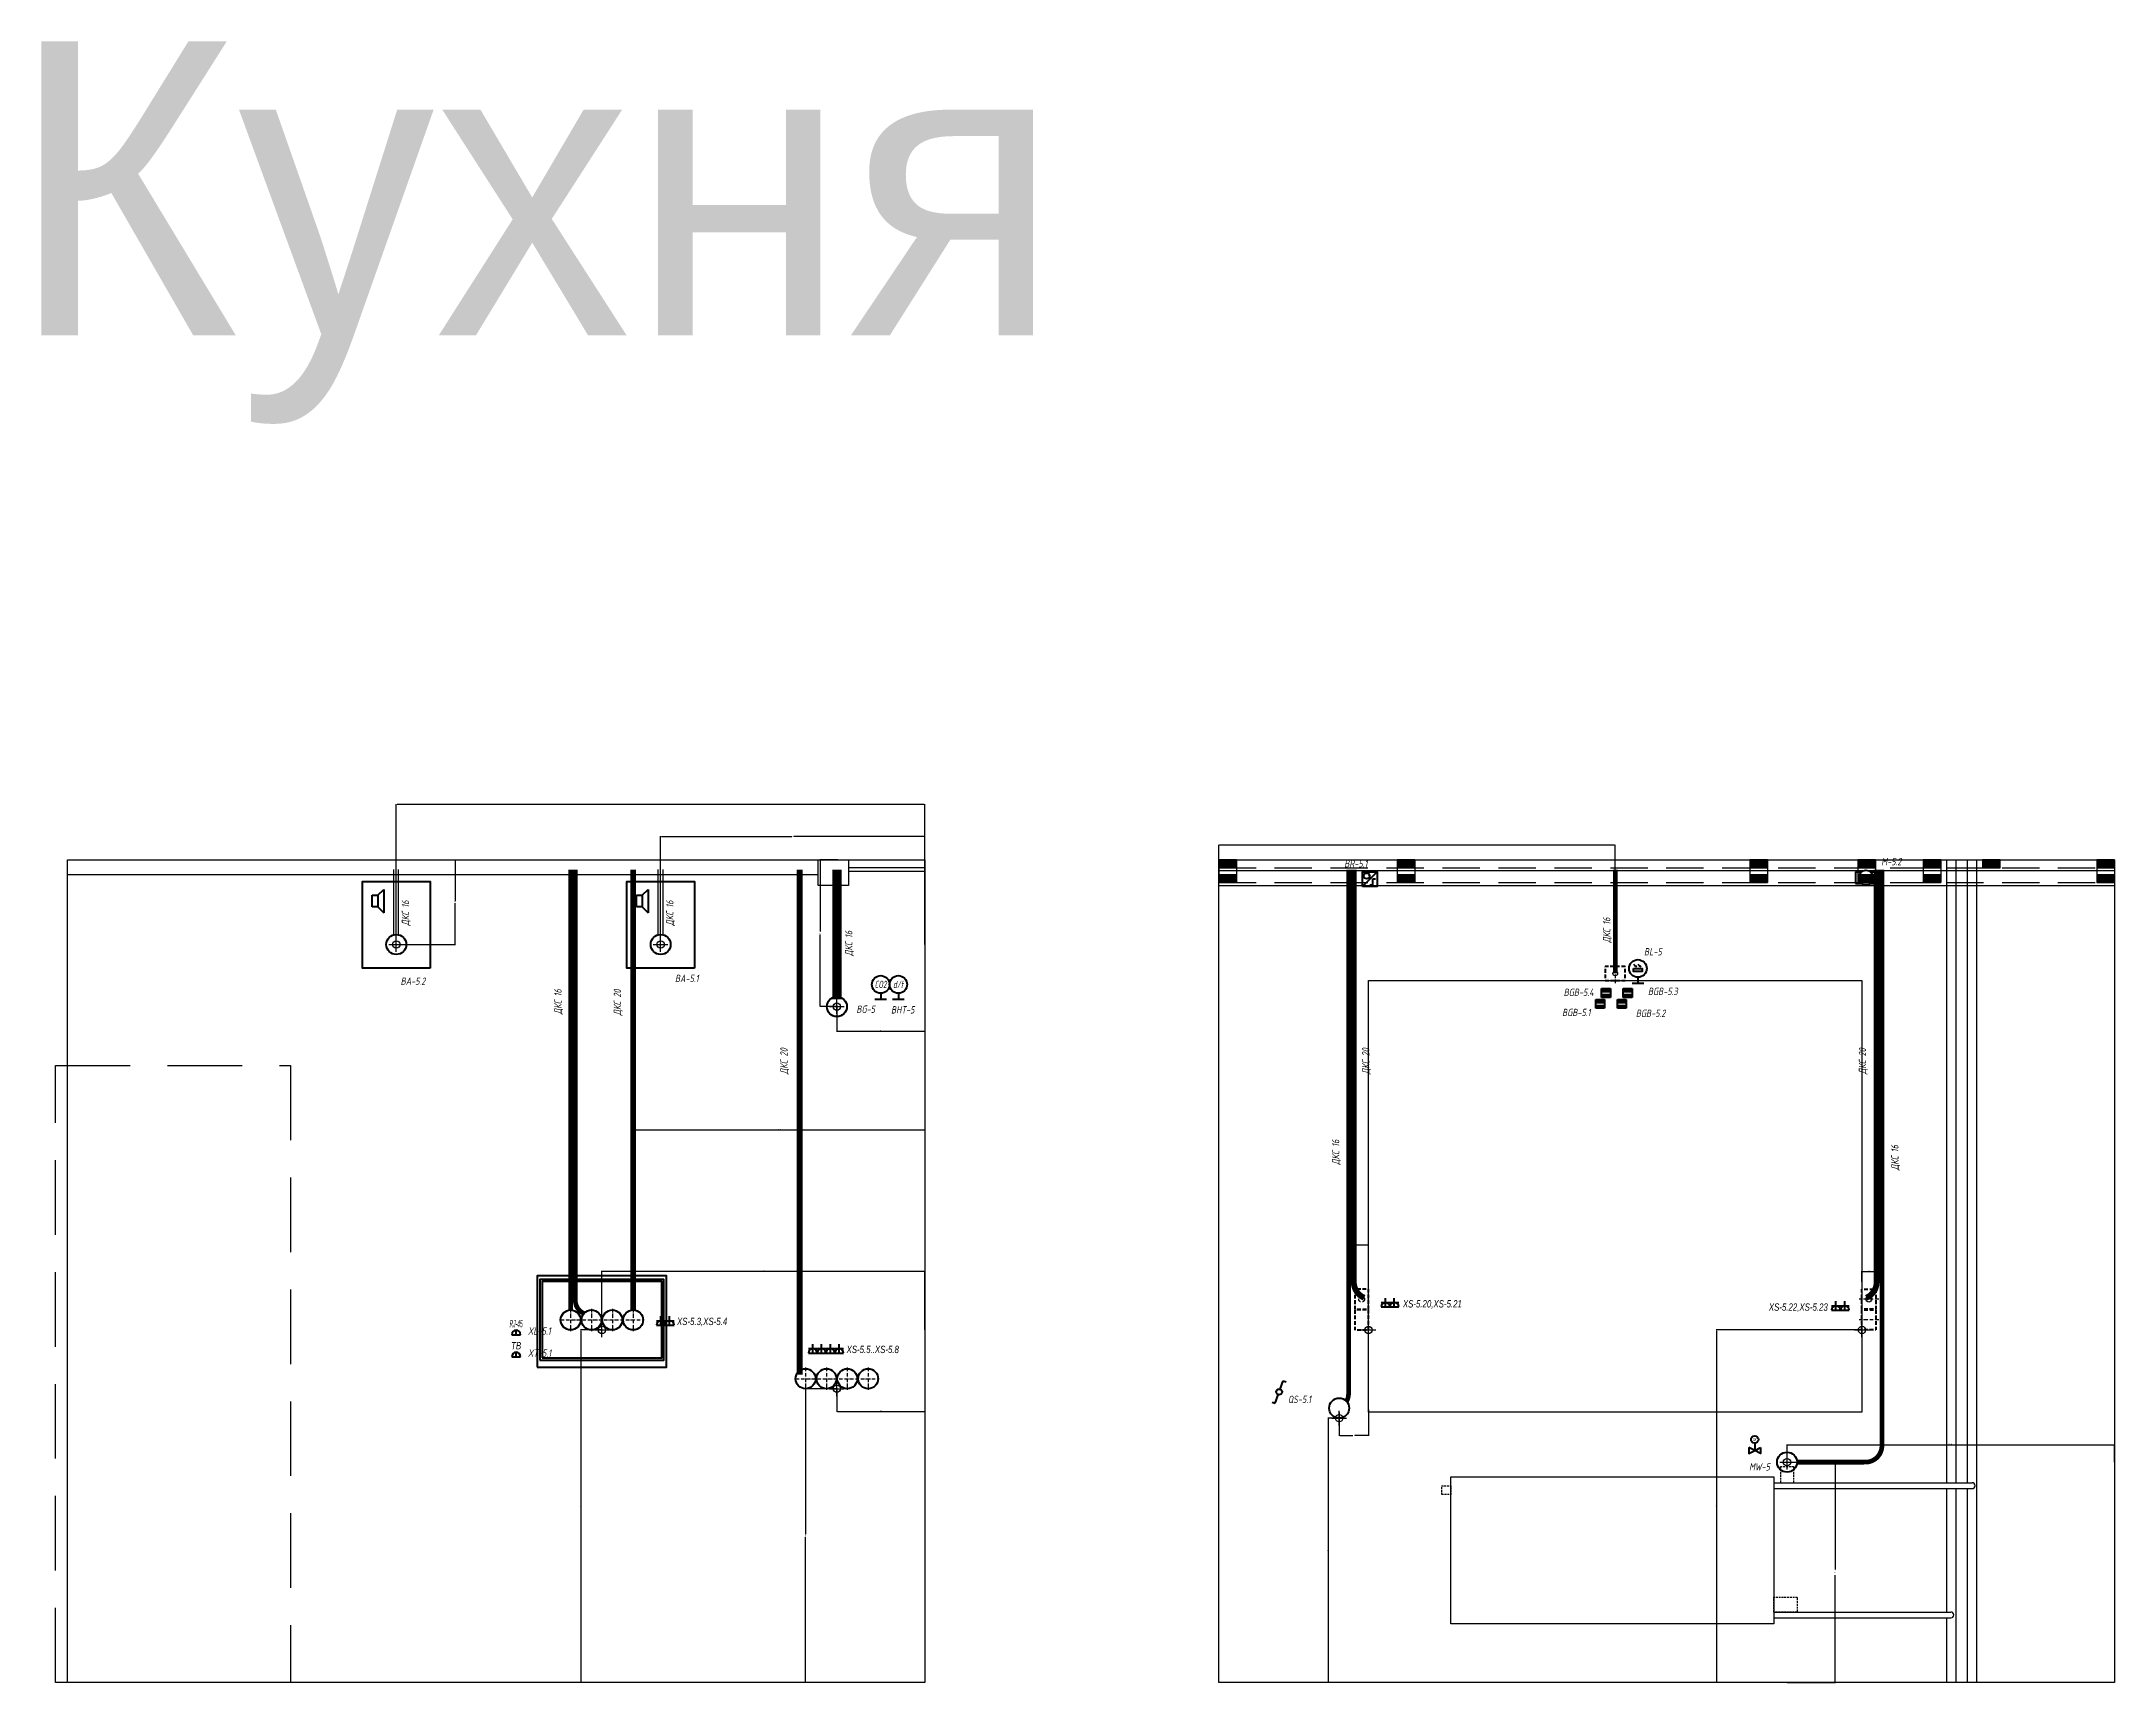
# Model space of a CAD drawing. Header units: millimetres. Extents: x 36689 to 81590, y -49198 to -25401.
# Drawn here: x 38905 to 45963, y -31338 to -25753 of the extents above; entities that cross this region are included whole.
import ezdxf
from ezdxf.enums import TextEntityAlignment as Align

# ---------------------------------------------------------------- set-up
doc = ezdxf.new("R2010")
doc.units = ezdxf.units.MM
doc.header["$PDMODE"] = 34
doc.header["$PDSIZE"] = 25
doc.linetypes.add('ACAD_ISO10W100', pattern=[18.5, 12, -3, 0.5, -3])
doc.linetypes.add('DASHED', pattern=[19.05, 12.7, -6.35])
for name, color, linetype in [('01 Черновое', 7, 'Continuous'), ('02 Розетки', 7, 'Continuous'), ('03 Потолок', 7, 'Continuous'), ('05 Слаботочка', 7, 'Continuous'), ('06 Авт-ка климата', 7, 'Continuous'), ('07 Авт-ка общая', 7, 'Continuous'), ('08 Пож. и техн. сигн.', 7, 'Continuous'), ('11 Привязка размеры', 7, 'Continuous')]:
    doc.layers.add(name, color=color, linetype=linetype)
doc.layers.add('04 Мебель', color=5, linetype='Continuous', true_color=0x0000ff)
doc.layers.add('100 noprint', color=1, linetype='Continuous', true_color=0xff0000, plot=False)
doc.styles.add('QCADDimTextStyle', font='txt')
doc.styles.add('textstyle11', font='', dxfattribs={"width": 0.6})
doc.styles.add('textstyle12', font='', dxfattribs={"width": 0.6})
doc.styles.add('textstyle13', font='FreeSerifItalic.ttf', dxfattribs={"width": 0.8})
doc.styles.add('textstyle23', font='FreeSerifItalic.ttf', dxfattribs={"width": 0.4})
doc.styles.add('textstyle24', font='FreeSerifItalic.ttf', dxfattribs={"width": 0.8})
doc.styles.add('textstyle26', font='FreeSerifItalic.ttf', dxfattribs={"width": 0.8})
doc.styles.add('textstyle28', font='Ubuntu-R.ttf')
doc.styles.add('textstyle30', font='FreeSerifItalic.ttf', dxfattribs={"width": 0.8})
doc.styles.add('textstyle31', font='FreeSerifItalic.ttf', dxfattribs={"width": 0.8})
doc.styles.add('textstyle38', font='FreeSerifItalic.ttf', dxfattribs={"width": 0.8})
doc.styles.add('textstyle39', font='FreeSerifItalic.ttf', dxfattribs={"width": 0.8})
doc.styles.add('textstyle41', font='', dxfattribs={"width": 0.8})
doc.styles.add('textstyle42', font='', dxfattribs={"width": 0.8})
doc.styles.add('textstyle43', font='', dxfattribs={"width": 0.8})
doc.styles.add('textstyle44', font='', dxfattribs={"width": 0.8})
doc.styles.add('textstyle45', font='', dxfattribs={"width": 0.8})
doc.styles.add('textstyle46', font='', dxfattribs={"width": 0.8})
doc.styles.add('textstyle47', font='', dxfattribs={"width": 0.8})
doc.styles.add('textstyle48', font='', dxfattribs={"width": 0.8})
doc.styles.add('textstyle49', font='', dxfattribs={"width": 0.8})
doc.styles.add('textstyle51', font='', dxfattribs={"width": 0.8})
doc.styles.add('textstyle52', font='', dxfattribs={"width": 0.8})
doc.styles.add('textstyle53', font='', dxfattribs={"width": 0.8})
doc.styles.add('textstyle55', font='', dxfattribs={"width": 0.8})
doc.styles.add('textstyle56', font='', dxfattribs={"width": 0.8})
doc.styles.add('textstyle57', font='', dxfattribs={"width": 0.8})
doc.styles.add('textstyle66', font='', dxfattribs={"width": 0.8})
doc.styles.add('textstyle67', font='', dxfattribs={"width": 0.8})
doc.styles.add('textstyle68', font='', dxfattribs={"width": 0.8})
doc.styles.add('textstyle69', font='', dxfattribs={"width": 0.8})
doc.styles.add('textstyle70', font='', dxfattribs={"width": 0.8})
doc.styles.add('textstyle71', font='', dxfattribs={"width": 0.8})
doc.styles.add('textstyle72', font='', dxfattribs={"width": 0.8})
doc.styles.add('textstyle73', font='', dxfattribs={"width": 0.8})
doc.styles.add('textstyle74', font='', dxfattribs={"width": 0.8})
doc.styles.add('textstyle75', font='', dxfattribs={"width": 0.8})
doc.styles.add('textstyle76', font='', dxfattribs={"width": 0.8})
doc.styles.get('textstyle11').set_extended_font_data('ISOCPEUR', italic=True)
doc.styles.get('textstyle12').set_extended_font_data('ISOCPEUR', italic=True)
doc.styles.get('textstyle41').set_extended_font_data('ISOCPEUR', italic=True)
doc.styles.get('textstyle42').set_extended_font_data('ISOCPEUR', italic=True)
doc.styles.get('textstyle43').set_extended_font_data('ISOCPEUR', italic=True)
doc.styles.get('textstyle44').set_extended_font_data('ISOCPEUR', italic=True)
doc.styles.get('textstyle45').set_extended_font_data('ISOCPEUR', italic=True)
doc.styles.get('textstyle46').set_extended_font_data('ISOCPEUR', italic=True)
doc.styles.get('textstyle47').set_extended_font_data('ISOCPEUR', italic=True)
doc.styles.get('textstyle48').set_extended_font_data('ISOCPEUR', italic=True)
doc.styles.get('textstyle49').set_extended_font_data('ISOCPEUR', italic=True)
doc.styles.get('textstyle51').set_extended_font_data('ISOCPEUR', italic=True)
doc.styles.get('textstyle52').set_extended_font_data('ISOCPEUR', italic=True)
doc.styles.get('textstyle53').set_extended_font_data('ISOCPEUR', italic=True)
doc.styles.get('textstyle55').set_extended_font_data('ISOCPEUR', italic=True)
doc.styles.get('textstyle56').set_extended_font_data('ISOCPEUR', italic=True)
doc.styles.get('textstyle57').set_extended_font_data('ISOCPEUR', italic=True)
doc.styles.get('textstyle66').set_extended_font_data('ISOCPEUR', italic=True)
doc.styles.get('textstyle67').set_extended_font_data('ISOCPEUR', italic=True)
doc.styles.get('textstyle68').set_extended_font_data('ISOCPEUR', italic=True)
doc.styles.get('textstyle69').set_extended_font_data('ISOCPEUR', italic=True)
doc.styles.get('textstyle70').set_extended_font_data('ISOCPEUR', italic=True)
doc.styles.get('textstyle71').set_extended_font_data('ISOCPEUR', italic=True)
doc.styles.get('textstyle72').set_extended_font_data('ISOCPEUR', italic=True)
doc.styles.get('textstyle73').set_extended_font_data('ISOCPEUR', italic=True)
doc.styles.get('textstyle74').set_extended_font_data('ISOCPEUR', italic=True)
doc.styles.get('textstyle75').set_extended_font_data('ISOCPEUR', italic=True)
doc.styles.get('textstyle76').set_extended_font_data('ISOCPEUR', italic=True)
doc.dimstyles.new('QCADDimStyle', dxfattribs={"dimtxt": 2.5, "dimasz": 2.5, "dimexe": 1.25, "dimexo": 0.625, "dimtad": 1, "dimtoh": 1, "dimdec": 4, "dimzin": 0, "dimdsep": 46, "dimtxsty": 'QCADDimTextStyle', "dimcen": 0.09, "dimadec": 0, "dimazin": 0, "dimtfac": 1, "dimtdec": 4, "dimtofl": 0, "dimtmove": 0, "dimatfit": 3, "dimfxl": 1, "dimtolj": 1, "dimtzin": 0, "dimarcsym": 0})

msp = doc.modelspace()

# ---------------------------------------------------------------- texts
at = {"layer": '02 Розетки', "linetype": 'Continuous', "width": 0.8}
for s, style, p in [('XS-5.20,XS-5.21', 'textstyle38', (43540.22287, -30061.88237)), ('XS-5.3,XS-5.4', 'textstyle30', (41068.73138, -30121.74938)), ('XS-5.5..XS-5.8', 'textstyle31', (41646.0017, -30217.02149))]:
    msp.add_text(s, height=25, dxfattribs=dict(at, style=style)).set_placement(p)
at = {"layer": '02 Розетки', "linetype": 'Continuous', "style": 'textstyle39', "width": 0.8}
msp.add_text('XS-5.22,XS-5.23', height=25, dxfattribs=at).set_placement((44986.88453, -30072.93785), align=Align.RIGHT)
at = {"layer": '02 Розетки', "color": 1, "true_color": 0xff0000, "char_height": 25, "width": 270.3128547, "attachment_point": 7, "rotation": 90}
for insert, style in [((40883.54509, -29067.84913), 'textstyle66'), ((41450.54509, -29267.84913), 'textstyle71'), ((43431.32671, -29267.84913), 'textstyle73'), ((45122.61562, -29267.84913), 'textstyle74')]:
    msp.add_mtext('{ДКС 20}', dxfattribs=dict(at, insert=insert, style=style))
at = {"layer": '05 Слаботочка', "linetype": 'Continuous', "width": 0.8}
for s, style, p in [('BA-5.1', 'textstyle55', (41142.44447, -28954.39309)), ('BA-5.2', 'textstyle45', (40212.03164, -28963.79165))]:
    msp.add_text(s, height=25, dxfattribs=dict(at, style=style)).set_placement(p, align=Align.RIGHT)
for s, style, p in [('XL-5.1', 'textstyle56', (40561.05212, -30154.44805)), ('XT-5.1', 'textstyle57', (40561.05212, -30229.44805))]:
    msp.add_text(s, height=25, dxfattribs=dict(at, style=style)).set_placement(p)
at = {"layer": '05 Слаботочка', "char_height": 25, "width": 270.3128547, "attachment_point": 1, "rotation": 90}
for insert, style in [((40131.84854, -28762.21296), 'textstyle70'), ((41031.84854, -28762.21296), 'textstyle69')]:
    msp.add_mtext('{ДКС 16}', dxfattribs=dict(at, insert=insert, style=style))
at = {"layer": '05 Слаботочка', "color": 6, "true_color": 0xff00ff, "insert": (40680.99303, -29063.8678), "char_height": 25, "width": 270.3128547, "attachment_point": 7, "rotation": 90, "style": 'textstyle67'}
msp.add_mtext('{ДКС 16}', dxfattribs=at)
at = {"layer": '06 Авт-ка климата', "linetype": 'Continuous', "width": 0.8}
for s, style, p in [('BG-5', 'textstyle48', (41742.92867, -29059.016)), ('BHT-5', 'textstyle49', (41877.24016, -29061.22521)), ('MW-5', 'textstyle47', (44790.04399, -30616.79597))]:
    msp.add_text(s, height=25, dxfattribs=dict(at, style=style)).set_placement(p, align=Align.RIGHT)
at = {"layer": '06 Авт-ка климата', "char_height": 25, "width": 270.3128547, "attachment_point": 1, "rotation": 90}
for insert, style in [((41640.93592, -28865.35549), 'textstyle68'), ((43298.67422, -29576.34846), 'textstyle76'), ((45202.64097, -29594.49903), 'textstyle75')]:
    msp.add_mtext('{ДКС 16}', dxfattribs=dict(at, insert=insert, style=style))
at = {"layer": '07 Авт-ка общая', "linetype": 'Continuous', "width": 0.8}
for s, style, p in [('BR-5.1', 'textstyle53', (43419.45405, -28563.82487)), ('M-5.2', 'textstyle51', (45237.44213, -28556.97739))]:
    msp.add_text(s, height=25, dxfattribs=dict(at, style=style)).set_placement(p, align=Align.RIGHT)
at = {"layer": '07 Авт-ка общая', "linetype": 'Continuous', "style": 'textstyle52', "width": 0.8}
msp.add_text('QS-5.1', height=25, dxfattribs=at).set_placement((43148.6492, -30387.0989))
at = {"layer": '08 Пож. и техн. сигн.', "linetype": 'Continuous', "width": 0.8}
for s, style, p in [('BL-5', 'textstyle46', (44421.78041, -28863.69188)), ('BGB-5.4', 'textstyle41', (44189.59661, -29001.60667)), ('BGB-5.3', 'textstyle42', (44475.50014, -28998.61165)), ('BGB-5.1', 'textstyle43', (44179.14871, -29070.2616)), ('BGB-5.2', 'textstyle44', (44433.89279, -29073.14994))]:
    msp.add_text(s, height=25, dxfattribs=dict(at, style=style)).set_placement(p, align=Align.RIGHT)
at = {"layer": '08 Пож. и техн. сигн.', "insert": (44221.45863, -28820.38261), "char_height": 25, "width": 270.3128547, "attachment_point": 1, "rotation": 90, "style": 'textstyle72'}
msp.add_mtext('{ДКС 16}', dxfattribs=at)
at = {"layer": '100 noprint', "insert": (38795.26437, -25752.74343), "char_height": 1000, "width": 2318.603677, "attachment_point": 1, "style": 'textstyle28'}
msp.add_mtext('{Кухня}', dxfattribs=at)

# ---------------------------------------------------------------- blocks, each defined once
blk = doc.blocks.new('электродвигатель')
at = {"color": 0, "lineweight": -2}
for p, q in [((0, 4), (0, 0)), ((0, 4), (2, 4)), ((0, 0), (2, 0)), ((5, 4), (7, 4)), ((5, 0), (7, 0)), ((7, 4), (7, 0))]:
    blk.add_line(p, q, dxfattribs=at)
blk.add_circle((3.5, 2), 2.5, dxfattribs=at)
at = {"color": 0, "lineweight": -2, "style": 'textstyle26', "width": 0.8}
blk.add_text('M', height=2.5, rotation=360, dxfattribs=at).set_placement((3.5, 2), align=Align.MIDDLE_CENTER)
blk = doc.blocks.new('энкодер')
at = {"color": 0, "lineweight": -2}
for p, q in [((0, 0), (5, 5)), ((2.43, 3.56), (2.2, 3.9)), ((2.43, 3.56), (2.66, 3.9)), ((2.48, 0.56), (3.48, 0.56)), ((3.48, 0.56), (3.48, 2.56)), ((3.48, 2.56), (4.48, 2.56))]:
    blk.add_line(p, q, dxfattribs=at)
blk.add_lwpolyline([(0, 0), (0, 5), (5, 5), (5, 0)], close=True, dxfattribs=at)
blk.add_circle((1.43, 3.56), 1, dxfattribs=at)
blk = doc.blocks.new('вентиль с электроприводом')
at = {"color": 0, "linetype": 'DASHED', "lineweight": -2}
blk.add_line((0, 2.5), (0, 0), dxfattribs=at)
at = {"color": 0, "lineweight": -2}
for points in [[(-2, 1), (-2, -1), (0, 0), (-2, 1)], [(2, 1), (2, -1), (0, 0), (2, 1)]]:
    blk.add_lwpolyline(points, dxfattribs=at)
blk.add_circle((0, 3.75), 1.25, dxfattribs=at)
at = {"color": 0, "lineweight": -2, "style": 'textstyle13', "width": 0.8}
blk.add_text('M', height=1, rotation=360, dxfattribs=at).set_placement((0, 3.75), align=Align.MIDDLE_CENTER)
blk = doc.blocks.new('розетка скрытая трехполюсная')
at = {"color": 0, "lineweight": -2}
for p, q in [((-1.5, 1.5), (1.5, 1.5)), ((-1.5, 0), (1.5, 0)), ((0, 0), (0, 3))]:
    blk.add_line(p, q, dxfattribs=at)
blk.add_arc((0, 0), 1.5, 0, 180, dxfattribs=at)
blk = doc.blocks.new('кнопка жалюзи')
at = {"color": 0, "lineweight": -2}
for p, q in [((0.35, 0.94), (1.39, 3.78)), ((1.39, 3.78), (2.34, 3.45)), ((-2.34, -3.45), (-1.39, -3.78)), ((-1.39, -3.78), (-0.35, -0.94))]:
    blk.add_line(p, q, dxfattribs=at)
blk.add_circle((0, 0), 1, dxfattribs=at)
blk = doc.blocks.new('розетка RJ-45')
at = {"color": 0, "lineweight": -2}
for p, q in [((-1.5, 0), (1.5, 0)), ((0, 0), (0, 1.5))]:
    blk.add_line(p, q, dxfattribs=at)
blk.add_arc((0, 0), 1.5, 0, 180, dxfattribs=at)
at = {"color": 0, "lineweight": -2, "style": 'textstyle23', "width": 0.4}
blk.add_text('RJ-45', height=2.5, dxfattribs=at).set_placement((0, 2.5), align=Align.CENTER)
blk = doc.blocks.new('розетка ТВ')
at = {"color": 0, "lineweight": -2}
for p, q in [((-1.5, 0), (1.5, 0)), ((0, 0), (0, 1.5))]:
    blk.add_line(p, q, dxfattribs=at)
blk.add_arc((0, 0), 1.5, 0, 180, dxfattribs=at)
at = {"color": 0, "lineweight": -2, "style": 'textstyle24', "width": 0.8}
blk.add_text('ТВ', height=2.5, dxfattribs=at).set_placement((0, 2.5), align=Align.CENTER)
blk = doc.blocks.new('датчик CO2')
at = {"color": 0, "lineweight": -2}
for p, q in [((-2, 0), (2, 0)), ((0, 2), (0, 0))]:
    blk.add_line(p, q, dxfattribs=at)
blk.add_circle((0, 5), 3, dxfattribs=at)
at = {"color": 0, "lineweight": -2, "style": 'textstyle12', "width": 0.6}
blk.add_text('CO2', height=2.5, rotation=360, dxfattribs=at).set_placement((-0.01, 5), align=Align.MIDDLE_CENTER)
blk = doc.blocks.new('датчик температуры и влажности')
at = {"color": 0, "lineweight": -2}
for p, q in [((-2, 0), (2, 0)), ((0, 2), (0, 0))]:
    blk.add_line(p, q, dxfattribs=at)
blk.add_circle((0, 5), 3, dxfattribs=at)
at = {"color": 0, "lineweight": -2, "style": 'textstyle11', "width": 0.6}
blk.add_text('d/t', height=2.5, rotation=360, dxfattribs=at).set_placement((-0.01, 5), align=Align.MIDDLE_CENTER)
blk = doc.blocks.new('*D57')
at = {"layer": '11 Привязка размеры', "color": 0, "lineweight": -2}
for p, q in [((41616.5, -28538.4), (41554.8, -28538.4)), ((41556, -28540.9), (41556, -28782.5)), ((41556, -29035.4), (41556, -28793.8)), ((41616.5, -29037.9), (41554.8, -29037.9))]:
    blk.add_line(p, q, dxfattribs=at)
at = {"layer": '11 Привязка размеры', "color": 0}
for points in [[(41556.4, -28540.9), (41555.6, -28540.9), (41556, -28538.4)], [(41555.6, -29035.4), (41556.4, -29035.4), (41556, -29037.9)]]:
    blk.add_solid(points, dxfattribs=at)
at = {"layer": 'Defpoints', "color": 0}
for p in [(41556, -28538.4), (41617.1, -28538.4), (41617.1, -29037.9)]:
    blk.add_point(p, dxfattribs=at)
at = {"layer": '11 Привязка размеры', "color": 0, "insert": (41556, -28788.1), "char_height": 2.5, "attachment_point": 5, "rotation": 90, "style": 'QCADDimTextStyle'}
blk.add_mtext('499,5', dxfattribs=at)
blk = doc.blocks.new('*D58')
at = {"layer": '11 Привязка размеры', "color": 0, "lineweight": -2}
for p, q in [((41613.1, -29038.5), (41613.1, -29123.2)), ((41913.1, -29038.5), (41913.1, -29123.2)), ((41615.6, -29121.9), (41910.6, -29121.9))]:
    blk.add_line(p, q, dxfattribs=at)
at = {"layer": '11 Привязка размеры', "color": 0}
for points in [[(41615.6, -29121.5), (41615.6, -29122.3), (41613.1, -29121.9)], [(41910.6, -29122.3), (41910.6, -29121.5), (41913.1, -29121.9)]]:
    blk.add_solid(points, dxfattribs=at)
at = {"layer": 'Defpoints', "color": 0}
for p in [(41613.1, -29037.9), (41913.1, -29037.9), (41913.1, -29121.9)]:
    blk.add_point(p, dxfattribs=at)
at = {"layer": '11 Привязка размеры', "color": 0, "insert": (41763.1, -29120), "char_height": 2.5, "attachment_point": 5, "style": 'QCADDimTextStyle'}
blk.add_mtext('300', dxfattribs=at)
blk = doc.blocks.new('громкоговоритель')
at = {"color": 0, "lineweight": -2}
for p, q in [((0, -2), (0, 2)), ((0, 2), (2, 2)), ((2, 2), (4, 4)), ((2, 2), (2, -2)), ((4, 4), (4, -4)), ((2, -2), (0, -2)), ((2, -2), (4, -4))]:
    blk.add_line(p, q, dxfattribs=at)
blk = doc.blocks.new('*D59')
at = {"layer": '11 Привязка размеры', "color": 0, "lineweight": -2}
for p, q in [((45103.1, -29974.8), (45103.1, -29938.8)), ((45150.6, -29940.1), (45105.6, -29940.1)), ((45153.1, -29974.8), (45153.1, -29938.8))]:
    blk.add_line(p, q, dxfattribs=at)
at = {"layer": '11 Привязка размеры', "color": 0}
for points in [[(45105.6, -29939.7), (45105.6, -29940.5), (45103.1, -29940.1)], [(45150.6, -29940.5), (45150.6, -29939.7), (45153.1, -29940.1)]]:
    blk.add_solid(points, dxfattribs=at)
at = {"layer": 'Defpoints', "color": 0}
for p in [(45103.1, -29940.1), (45103.1, -29975.4), (45153.1, -29975.4)]:
    blk.add_point(p, dxfattribs=at)
at = {"layer": '11 Привязка размеры', "color": 0, "insert": (45128.1, -29938.2), "char_height": 2.5, "attachment_point": 5, "style": 'QCADDimTextStyle'}
blk.add_mtext('50', dxfattribs=at)
blk = doc.blocks.new('*D60')
at = {"layer": '11 Привязка размеры', "color": 0, "lineweight": -2}
for p, q in [((43323.1, -30419.1), (43323.1, -30499.2)), ((43423.1, -30409), (43423.1, -30499.2)), ((43325.6, -30498), (43369.5, -30498)), ((43420.6, -30498), (43376.7, -30498))]:
    blk.add_line(p, q, dxfattribs=at)
at = {"layer": '11 Привязка размеры', "color": 0}
for points in [[(43325.6, -30497.6), (43325.6, -30498.4), (43323.1, -30498)], [(43420.6, -30498.4), (43420.6, -30497.6), (43423.1, -30498)]]:
    blk.add_solid(points, dxfattribs=at)
at = {"layer": 'Defpoints', "color": 0}
for p in [(43323.1, -30418.5), (43423.1, -30408.4), (43423.1, -30498)]:
    blk.add_point(p, dxfattribs=at)
at = {"layer": '11 Привязка размеры', "color": 0, "insert": (43373.1, -30498), "char_height": 2.5, "attachment_point": 5, "style": 'QCADDimTextStyle'}
blk.add_mtext('100', dxfattribs=at)
blk = doc.blocks.new('*D61')
at = {"layer": '11 Привязка размеры', "color": 0, "lineweight": -2}
for p, q in [((43322.5, -30438.4), (43285, -30438.4)), ((43286.3, -30440.9), (43286.3, -31335.9)), ((43322.5, -31338.4), (43285, -31338.4))]:
    blk.add_line(p, q, dxfattribs=at)
at = {"layer": '11 Привязка размеры', "color": 0}
for points in [[(43286.7, -30440.9), (43285.8, -30440.9), (43286.3, -30438.4)], [(43285.8, -31335.9), (43286.7, -31335.9), (43286.3, -31338.4)]]:
    blk.add_solid(points, dxfattribs=at)
at = {"layer": 'Defpoints', "color": 0}
for p in [(43323.1, -30438.4), (43286.3, -31338.4), (43323.1, -31338.4)]:
    blk.add_point(p, dxfattribs=at)
at = {"layer": '11 Привязка размеры', "color": 0, "insert": (43284.4, -30888.4), "char_height": 2.5, "attachment_point": 5, "rotation": 90, "style": 'QCADDimTextStyle'}
blk.add_mtext('900', dxfattribs=at)
blk = doc.blocks.new('геркон')
at = {"lineweight": -2}
for points in [[(3, 2), (3, 3), (0, 3), (0, 2)], [(3, 0), (3, 1), (0, 1), (0, 0)]]:
    blk.add_hatch(color=0, dxfattribs=at).paths.add_polyline_path(points, flags=0)
at = {"color": 0, "lineweight": -2}
for p, q in [((0, 0), (0, 3)), ((0, 3), (3, 3)), ((0, 2), (3, 2)), ((0, 1), (3, 1)), ((3, 0), (0, 0)), ((3, 3), (3, 0))]:
    blk.add_line(p, q, dxfattribs=at)
blk = doc.blocks.new('фотоэлемент')
at = {"color": 0, "lineweight": -2}
for p, q in [((-2, 0), (2, 0)), ((-1.48, 6.52), (-0.51, 5.55)), ((-0.51, 5.55), (-1.02, 5.74)), ((-0.51, 5.55), (-0.7, 6.06)), ((0, 2), (0, 0)), ((0.02, 6.52), (0.99, 5.55)), ((0.99, 5.55), (0.48, 5.74)), ((0.99, 5.55), (0.8, 6.06))]:
    blk.add_line(p, q, dxfattribs=at)
blk.add_lwpolyline([(-1.5, 5), (1.5, 5), (1.5, 4), (-1.5, 4)], close=True, dxfattribs=at)
blk.add_circle((0, 5), 3, dxfattribs=at)
blk = doc.blocks.new('*D62')
at = {"layer": '11 Привязка размеры', "color": 0, "lineweight": -2}
for p, q in [((44848.7, -30588.5), (45012.8, -30588.5)), ((45011.5, -30591), (45011.5, -30953.8)), ((45011.5, -31335.9), (45011.5, -30973)), ((44848.7, -31338.4), (45012.8, -31338.4))]:
    blk.add_line(p, q, dxfattribs=at)
at = {"layer": '11 Привязка размеры', "color": 0}
for points in [[(45011.9, -30591), (45011.1, -30591), (45011.5, -30588.5)], [(45011.1, -31335.9), (45011.9, -31335.9), (45011.5, -31338.4)]]:
    blk.add_solid(points, dxfattribs=at)
at = {"layer": 'Defpoints', "color": 0}
for p in [(44848.1, -30588.5), (44848.1, -31338.4), (45011.5, -31338.4)]:
    blk.add_point(p, dxfattribs=at)
at = {"layer": '11 Привязка размеры', "color": 0, "insert": (45011.5, -30963.4), "char_height": 2.5, "attachment_point": 5, "rotation": 90, "style": 'QCADDimTextStyle'}
blk.add_mtext('по месту', dxfattribs=at)
blk = doc.blocks.new('*D63')
at = {"layer": '11 Привязка размеры', "color": 0, "lineweight": -2}
for p, q in [((44848.1, -30587.9), (44848.1, -30527.7)), ((44850.6, -30528.9), (45960.6, -30528.9)), ((45963.1, -30587.9), (45963.1, -30527.7))]:
    blk.add_line(p, q, dxfattribs=at)
at = {"layer": '11 Привязка размеры', "color": 0}
for points in [[(44850.6, -30528.5), (44850.6, -30529.3), (44848.1, -30528.9)], [(45960.6, -30529.3), (45960.6, -30528.5), (45963.1, -30528.9)]]:
    blk.add_solid(points, dxfattribs=at)
at = {"layer": 'Defpoints', "color": 0}
for p in [(45963.1, -30528.9), (44848.1, -30588.5), (45963.1, -30588.5)]:
    blk.add_point(p, dxfattribs=at)
at = {"layer": '11 Привязка размеры', "color": 0, "insert": (45405.6, -30526.6), "char_height": 2.5, "attachment_point": 5, "style": 'QCADDimTextStyle'}
blk.add_mtext('по месту', dxfattribs=at)
blk = doc.blocks.new('*D64')
at = {"layer": '11 Привязка размеры', "color": 0, "lineweight": -2}
for p, q in [((45102.5, -30138.4), (44606.8, -30138.4)), ((44608, -30140.9), (44608, -31335.9)), ((45102.5, -31338.4), (44606.8, -31338.4))]:
    blk.add_line(p, q, dxfattribs=at)
at = {"layer": '11 Привязка размеры', "color": 0}
for points in [[(44608.4, -30140.9), (44607.6, -30140.9), (44608, -30138.4)], [(44607.6, -31335.9), (44608.4, -31335.9), (44608, -31338.4)]]:
    blk.add_solid(points, dxfattribs=at)
at = {"layer": 'Defpoints', "color": 0}
for p in [(45103.1, -30138.4), (44608, -31338.4), (45103.1, -31338.4)]:
    blk.add_point(p, dxfattribs=at)
at = {"layer": '11 Привязка размеры', "color": 0, "insert": (44606.2, -30738.4), "char_height": 2.5, "attachment_point": 5, "rotation": 90, "style": 'QCADDimTextStyle'}
blk.add_mtext('1200', dxfattribs=at)
blk = doc.blocks.new('*D65')
at = {"layer": '11 Привязка размеры', "color": 0, "lineweight": -2}
for p, q in [((43373.1, -29974.8), (43373.1, -29847.7)), ((43375.6, -29848.9), (43420.6, -29848.9)), ((43423.1, -29974.8), (43423.1, -29847.7))]:
    blk.add_line(p, q, dxfattribs=at)
at = {"layer": '11 Привязка размеры', "color": 0}
for points in [[(43375.6, -29848.5), (43375.6, -29849.4), (43373.1, -29848.9)], [(43420.6, -29849.4), (43420.6, -29848.5), (43423.1, -29848.9)]]:
    blk.add_solid(points, dxfattribs=at)
at = {"layer": 'Defpoints', "color": 0}
for p in [(43423.1, -29848.9), (43373.1, -29975.4), (43423.1, -29975.4)]:
    blk.add_point(p, dxfattribs=at)
at = {"layer": '11 Привязка размеры', "color": 0, "insert": (43398.1, -29847.1), "char_height": 2.5, "attachment_point": 5, "style": 'QCADDimTextStyle'}
blk.add_mtext('50', dxfattribs=at)
blk = doc.blocks.new('*D66')
at = {"layer": '11 Привязка размеры', "color": 0, "lineweight": -2}
for p, q in [((42913.1, -28570.8), (42913.1, -28487.4)), ((44260.6, -28488.7), (42915.6, -28488.7)), ((44263.1, -28570.8), (44263.1, -28487.4))]:
    blk.add_line(p, q, dxfattribs=at)
at = {"layer": '11 Привязка размеры', "color": 0}
for points in [[(42915.6, -28488.2), (42915.6, -28489.1), (42913.1, -28488.7)], [(44260.6, -28489.1), (44260.6, -28488.2), (44263.1, -28488.7)]]:
    blk.add_solid(points, dxfattribs=at)
at = {"layer": 'Defpoints', "color": 0}
for p in [(42913.1, -28488.7), (42913.1, -28571.4), (44263.1, -28571.4)]:
    blk.add_point(p, dxfattribs=at)
at = {"layer": '11 Привязка размеры', "color": 0, "insert": (43588.1, -28486.8), "char_height": 2.5, "attachment_point": 5, "style": 'QCADDimTextStyle'}
blk.add_mtext('1350', dxfattribs=at)
blk = doc.blocks.new('*D67')
at = {"layer": '11 Привязка размеры', "color": 0, "lineweight": -2}
for p, q in [((41013.1, -28825.8), (41013.1, -28457.3)), ((41015.6, -28458.6), (41459.3, -28458.6)), ((41910.6, -28458.6), (41467, -28458.6)), ((41913.1, -28825.8), (41913.1, -28457.3))]:
    blk.add_line(p, q, dxfattribs=at)
at = {"layer": '11 Привязка размеры', "color": 0}
for points in [[(41015.6, -28458.2), (41015.6, -28459), (41013.1, -28458.6)], [(41910.6, -28459), (41910.6, -28458.2), (41913.1, -28458.6)]]:
    blk.add_solid(points, dxfattribs=at)
at = {"layer": 'Defpoints', "color": 0}
for p in [(41913.1, -28458.6), (41013.1, -28826.4), (41913.1, -28826.4)]:
    blk.add_point(p, dxfattribs=at)
at = {"layer": '11 Привязка размеры', "color": 0, "insert": (41463.1, -28458.6), "char_height": 2.5, "attachment_point": 5, "style": 'QCADDimTextStyle'}
blk.add_mtext('900', dxfattribs=at)
blk = doc.blocks.new('*D68')
at = {"layer": '11 Привязка размеры', "color": 0, "lineweight": -2}
for p, q in [((40113.1, -28825.8), (40113.1, -28348.4)), ((41910.6, -28349.7), (40115.6, -28349.7)), ((41913.1, -28825.1), (41913.1, -28348.4))]:
    blk.add_line(p, q, dxfattribs=at)
at = {"layer": '11 Привязка размеры', "color": 0}
for points in [[(40115.6, -28349.3), (40115.6, -28350.1), (40113.1, -28349.7)], [(41910.6, -28350.1), (41910.6, -28349.3), (41913.1, -28349.7)]]:
    blk.add_solid(points, dxfattribs=at)
at = {"layer": 'Defpoints', "color": 0}
for p in [(40113.1, -28349.7), (40113.1, -28826.4), (41913.1, -28825.8)]:
    blk.add_point(p, dxfattribs=at)
at = {"layer": '11 Привязка размеры', "color": 0, "insert": (41013.1, -28347.8), "char_height": 2.5, "attachment_point": 5, "style": 'QCADDimTextStyle'}
blk.add_mtext('1800', dxfattribs=at)
blk = doc.blocks.new('*D69')
at = {"layer": '11 Привязка размеры', "color": 0, "lineweight": -2}
for p, q in [((40113.7, -28538.4), (40314.3, -28538.4)), ((40313.1, -28540.9), (40313.1, -28678.5)), ((40313.1, -28823.9), (40313.1, -28686.2)), ((40113.7, -28826.4), (40314.3, -28826.4))]:
    blk.add_line(p, q, dxfattribs=at)
at = {"layer": '11 Привязка размеры', "color": 0}
for points in [[(40313.5, -28540.9), (40312.7, -28540.9), (40313.1, -28538.4)], [(40312.7, -28823.9), (40313.5, -28823.9), (40313.1, -28826.4)]]:
    blk.add_solid(points, dxfattribs=at)
at = {"layer": 'Defpoints', "color": 0}
for p in [(40113.1, -28538.4), (40313.1, -28538.4), (40113.1, -28826.4)]:
    blk.add_point(p, dxfattribs=at)
at = {"layer": '11 Привязка размеры', "color": 0, "insert": (40313.1, -28682.4), "char_height": 2.5, "attachment_point": 5, "rotation": 90, "style": 'QCADDimTextStyle'}
blk.add_mtext('288', dxfattribs=at)
blk = doc.blocks.new('*D70')
at = {"layer": '11 Привязка размеры', "color": 0, "lineweight": -2}
for p, q in [((41612.5, -30338.4), (41505, -30338.4)), ((41506.2, -30340.9), (41506.2, -30833.6)), ((41506.2, -31335.9), (41506.2, -30843.2)), ((41612.5, -31338.4), (41505, -31338.4))]:
    blk.add_line(p, q, dxfattribs=at)
at = {"layer": '11 Привязка размеры', "color": 0}
for points in [[(41506.7, -30340.9), (41505.8, -30340.9), (41506.2, -30338.4)], [(41505.8, -31335.9), (41506.7, -31335.9), (41506.2, -31338.4)]]:
    blk.add_solid(points, dxfattribs=at)
at = {"layer": 'Defpoints', "color": 0}
for p in [(41613.1, -30338.4), (41506.2, -31338.4), (41613.1, -31338.4)]:
    blk.add_point(p, dxfattribs=at)
at = {"layer": '11 Привязка размеры', "color": 0, "insert": (41506.2, -30838.4), "char_height": 2.5, "attachment_point": 5, "rotation": 90, "style": 'QCADDimTextStyle'}
blk.add_mtext('1000', dxfattribs=at)
blk = doc.blocks.new('*D71')
at = {"layer": '11 Привязка размеры', "color": 0, "lineweight": -2}
for p, q in [((41613.1, -30339), (41613.1, -30416.7)), ((41913.1, -30339), (41913.1, -30416.7)), ((41615.6, -30415.5), (41910.6, -30415.5))]:
    blk.add_line(p, q, dxfattribs=at)
at = {"layer": '11 Привязка размеры', "color": 0}
for points in [[(41615.6, -30415.1), (41615.6, -30415.9), (41613.1, -30415.5)], [(41910.6, -30415.9), (41910.6, -30415.1), (41913.1, -30415.5)]]:
    blk.add_solid(points, dxfattribs=at)
at = {"layer": 'Defpoints', "color": 0}
for p in [(41613.1, -30338.4), (41913.1, -30338.4), (41913.1, -30415.5)]:
    blk.add_point(p, dxfattribs=at)
at = {"layer": '11 Привязка размеры', "color": 0, "insert": (41763.1, -30413.6), "char_height": 2.5, "attachment_point": 5, "style": 'QCADDimTextStyle'}
blk.add_mtext('300', dxfattribs=at)
blk = doc.blocks.new('*D72')
at = {"layer": '11 Привязка размеры', "color": 0, "lineweight": -2}
for p, q in [((40812.5, -30138.4), (40740, -30138.4)), ((40741.2, -30140.9), (40741.2, -31335.9)), ((40812.5, -31338.4), (40740, -31338.4))]:
    blk.add_line(p, q, dxfattribs=at)
at = {"layer": '11 Привязка размеры', "color": 0}
for points in [[(40741.6, -30140.9), (40740.8, -30140.9), (40741.2, -30138.4)], [(40740.8, -31335.9), (40741.6, -31335.9), (40741.2, -31338.4)]]:
    blk.add_solid(points, dxfattribs=at)
at = {"layer": 'Defpoints', "color": 0}
for p in [(40813.1, -30138.4), (40741.2, -31338.4), (40813.1, -31338.4)]:
    blk.add_point(p, dxfattribs=at)
at = {"layer": '11 Привязка размеры', "color": 0, "insert": (40739.3, -30738.4), "char_height": 2.5, "attachment_point": 5, "rotation": 90, "style": 'QCADDimTextStyle'}
blk.add_mtext('1200', dxfattribs=at)
blk = doc.blocks.new('*D73')
at = {"layer": '11 Привязка размеры', "color": 0, "lineweight": -2}
for p, q in [((40813.1, -30137.8), (40813.1, -29937.1)), ((40815.6, -29938.4), (41910.6, -29938.4)), ((41913.1, -30137.8), (41913.1, -29937.1))]:
    blk.add_line(p, q, dxfattribs=at)
at = {"layer": '11 Привязка размеры', "color": 0}
for points in [[(40815.6, -29938), (40815.6, -29938.8), (40813.1, -29938.4)], [(41910.6, -29938.8), (41910.6, -29938), (41913.1, -29938.4)]]:
    blk.add_solid(points, dxfattribs=at)
at = {"layer": 'Defpoints', "color": 0}
for p in [(41913.1, -29938.4), (40813.1, -30138.4), (41913.1, -30138.4)]:
    blk.add_point(p, dxfattribs=at)
at = {"layer": '11 Привязка размеры', "color": 0, "insert": (41363.1, -29936.5), "char_height": 2.5, "attachment_point": 5, "style": 'QCADDimTextStyle'}
blk.add_mtext('1100', dxfattribs=at)
blk = doc.blocks.new('*D74')
at = {"layer": '11 Привязка размеры', "color": 0, "lineweight": -2}
for p, q in [((40919.6, -29321.5), (40919.6, -29458.8)), ((41913.1, -29321.5), (41913.1, -29458.8)), ((40922.1, -29457.5), (41910.6, -29457.5))]:
    blk.add_line(p, q, dxfattribs=at)
at = {"layer": '11 Привязка размеры', "color": 0}
for points in [[(40922.1, -29457.1), (40922.1, -29457.9), (40919.6, -29457.5)], [(41910.6, -29457.9), (41910.6, -29457.1), (41913.1, -29457.5)]]:
    blk.add_solid(points, dxfattribs=at)
at = {"layer": 'Defpoints', "color": 0}
for p in [(40919.6, -29320.9), (41913.1, -29320.9), (41913.1, -29457.5)]:
    blk.add_point(p, dxfattribs=at)
at = {"layer": '11 Привязка размеры', "color": 0, "insert": (41416.4, -29455.4), "char_height": 2.5, "attachment_point": 5, "style": 'QCADDimTextStyle'}
blk.add_mtext('993,5', dxfattribs=at)

# ---------------------------------------------------------------- dimensions: what is measured, and where the dimension line sits
at = {"layer": '11 Привязка размеры'}
for base, p1, p2, picture, middle in [((40113.11174, -28349.68881), (41913.11174, -28825.754), (40113.11174, -28826.379), '*D68', (41013.11174, -28347.81381)), ((42913.11174, -28488.66613), (44263.11174, -28571.379), (42913.11174, -28571.379), '*D66', (43588.11174, -28486.79113)), ((41913.11174, -29121.90898), (41613.11174, -29037.879), (41913.11174, -29037.879), '*D58', (41763.11174, -29120.03398)), ((41913.11174, -29457.51358), (40919.61174, -29320.879), (41913.11174, -29320.879), '*D74', (41416.36174, -29455.40048)), ((43423.11174, -29848.9477), (43373.11174, -29975.379), (43423.11174, -29975.379), '*D65', (43398.11174, -29847.0727)), ((41913.11174, -29938.379), (40813.11174, -30138.379), (41913.11174, -30138.379), '*D73', (41363.11174, -29936.504)), ((45103.11174, -29940.07578), (45153.11174, -29975.379), (45103.11174, -29975.379), '*D59', (45128.11174, -29938.20078)), ((41913.11174, -30415.48801), (41613.11174, -30338.379), (41913.11174, -30338.379), '*D71', (41763.11174, -30413.61301))]:
    dim = msp.add_linear_dim(base=base, p1=p1, p2=p2, dimstyle='QCADDimStyle', override={"dimtxt": 2.5, "dimasz": 2.5, "dimexe": 1.25, "dimexo": 0.625, "dimgap": 0.625, "dimtad": 1, "dimtih": 0, "dimtoh": 0, "dimdec": 2, "dimzin": 8, "dimdsep": 44, "dimcen": 2.5, "dimclrd": 0, "dimclre": 0, "dimclrt": 0, "dimtdec": 2, "dimtofl": 1, "dimtmove": 2, "dimfxl": 1, "dimfxlon": 0, "dimtolj": 0, "dimtzin": 8}, dxfattribs=at)
    dim.commit()
    dim.dimension.update_dxf_attribs({"geometry": picture, "text_midpoint": middle})
for base, p1, p2, picture, middle in [((41913.11174, -28458.59463), (41013.11174, -28826.379), (41913.11174, -28826.379), '*D67', (41463.11174, -28458.59463)), ((43423.11174, -30497.99492), (43323.11174, -30418.47552), (43423.11174, -30408.379), '*D60', (43373.11174, -30497.99492))]:
    dim = msp.add_linear_dim(base=base, p1=p1, p2=p2, dimstyle='QCADDimStyle', override={"dimtxt": 2.5, "dimasz": 2.5, "dimexe": 1.25, "dimexo": 0.625, "dimgap": 0.625, "dimtad": 1, "dimtih": 0, "dimtoh": 0, "dimdec": 2, "dimzin": 8, "dimdsep": 44, "dimcen": 2.5, "dimclrd": 0, "dimclre": 0, "dimclrt": 0, "dimtdec": 2, "dimtofl": 1, "dimtmove": 2, "dimfxl": 1, "dimfxlon": 0, "dimtolj": 0, "dimtzin": 8}, dxfattribs=at)
    dim.commit()
    dim.dimension.update_dxf_attribs({"geometry": picture, "text_midpoint": middle, "dimtype": 160})
for base, p1, p2, picture, middle in [((40313.07601, -28538.379), (40113.11174, -28826.379), (40113.11174, -28538.379), '*D69', (40313.07601, -28682.379)), ((41556.0065, -28538.379), (41617.11174, -29037.879), (41617.11174, -28538.379), '*D57', (41556.0065, -28788.129)), ((41506.24562, -31338.379), (41613.11174, -30338.379), (41613.11174, -31338.379), '*D70', (41506.24562, -30838.379))]:
    dim = msp.add_linear_dim(base=base, p1=p1, p2=p2, angle=90, dimstyle='QCADDimStyle', override={"dimtxt": 2.5, "dimasz": 2.5, "dimexe": 1.25, "dimexo": 0.625, "dimgap": 0.625, "dimtad": 1, "dimtih": 0, "dimtoh": 0, "dimdec": 2, "dimzin": 8, "dimdsep": 44, "dimcen": 2.5, "dimclrd": 0, "dimclre": 0, "dimclrt": 0, "dimtdec": 2, "dimtofl": 1, "dimtmove": 2, "dimfxl": 1, "dimfxlon": 0, "dimtolj": 0, "dimtzin": 8}, dxfattribs=at)
    dim.commit()
    dim.dimension.update_dxf_attribs({"geometry": picture, "text_midpoint": middle, "dimtype": 160})
for base, p1, p2, picture, middle in [((40741.2173, -31338.379), (40813.11174, -30138.379), (40813.11174, -31338.379), '*D72', (40739.3423, -30738.379)), ((44608.0314, -31338.379), (45103.11174, -30138.379), (45103.11174, -31338.379), '*D64', (44606.1564, -30738.379)), ((43286.2543, -31338.379), (43323.11174, -30438.379), (43323.11174, -31338.379), '*D61', (43284.3793, -30888.379))]:
    dim = msp.add_linear_dim(base=base, p1=p1, p2=p2, angle=90, dimstyle='QCADDimStyle', override={"dimtxt": 2.5, "dimasz": 2.5, "dimexe": 1.25, "dimexo": 0.625, "dimgap": 0.625, "dimtad": 1, "dimtih": 0, "dimtoh": 0, "dimdec": 2, "dimzin": 8, "dimdsep": 44, "dimcen": 2.5, "dimclrd": 0, "dimclre": 0, "dimclrt": 0, "dimtdec": 2, "dimtofl": 1, "dimtmove": 2, "dimfxl": 1, "dimfxlon": 0, "dimtolj": 0, "dimtzin": 8}, dxfattribs=at)
    dim.commit()
    dim.dimension.update_dxf_attribs({"geometry": picture, "text_midpoint": middle})
dim = msp.add_linear_dim(base=(45963.11174, -30528.92933), p1=(44848.11174, -30588.47552), p2=(45963.11174, -30588.47552), text='по месту', dimstyle='QCADDimStyle', override={"dimtxt": 2.5, "dimasz": 2.5, "dimexe": 1.25, "dimexo": 0.625, "dimgap": 0.625, "dimtad": 1, "dimtih": 0, "dimtoh": 0, "dimdec": 2, "dimzin": 8, "dimdsep": 44, "dimcen": 2.5, "dimclrd": 0, "dimclre": 0, "dimclrt": 0, "dimtdec": 2, "dimtofl": 1, "dimtmove": 2, "dimfxl": 1, "dimfxlon": 0, "dimtolj": 0, "dimtzin": 8}, dxfattribs=at)
dim.commit()
dim.dimension.update_dxf_attribs({"geometry": '*D63', "text_midpoint": (45405.61174, -30526.63766)})
dim = msp.add_linear_dim(base=(45011.52549, -31338.379), p1=(44848.11174, -30588.47552), p2=(44848.11174, -31338.379), angle=90, text='по месту', dimstyle='QCADDimStyle', override={"dimtxt": 2.5, "dimasz": 2.5, "dimexe": 1.25, "dimexo": 0.625, "dimgap": 0.625, "dimtad": 1, "dimtih": 0, "dimtoh": 0, "dimdec": 2, "dimzin": 8, "dimdsep": 44, "dimcen": 2.5, "dimclrd": 0, "dimclre": 0, "dimclrt": 0, "dimtdec": 2, "dimtofl": 1, "dimtmove": 2, "dimfxl": 1, "dimfxlon": 0, "dimtolj": 0, "dimtzin": 8}, dxfattribs=at)
dim.commit()
dim.dimension.update_dxf_attribs({"geometry": '*D62', "text_midpoint": (45011.52549, -30963.379), "dimtype": 160})

# ---------------------------------------------------------------- hatches: boundary and pattern name
at = {"layer": '03 Потолок', "lineweight": -2, "true_color": 0x848484}
for points in [[(42913.11174, -28538.379), (42913.11174, -28565.379), (42973.11174, -28565.379), (42973.11174, -28538.379)], [(43521.11174, -28538.379), (43521.11174, -28565.379), (43581.11174, -28565.379), (43581.11174, -28538.379)], [(44721.11174, -28538.379), (44721.11174, -28565.379), (44781.11174, -28565.379), (44781.11174, -28538.379)], [(45089.14566, -28538.379), (45089.14566, -28565.379), (45149.14566, -28565.379), (45149.14566, -28538.379)], [(45311.73674, -28538.379), (45311.73674, -28565.379), (45371.73674, -28565.379), (45371.73674, -28538.379)], [(45513.73674, -28538.379), (45513.73674, -28565.379), (45573.73674, -28565.379), (45573.73674, -28538.379)], [(45903.11174, -28538.379), (45903.11174, -28565.379), (45963.11174, -28565.379), (45963.11174, -28538.379)], [(42913.11174, -28588.879), (42913.11174, -28615.879), (42973.11174, -28615.879), (42973.11174, -28588.879)], [(43521.11174, -28588.879), (43521.11174, -28615.879), (43581.11174, -28615.879), (43581.11174, -28588.879)], [(44721.11174, -28588.879), (44721.11174, -28615.879), (44781.11174, -28615.879), (44781.11174, -28588.879)], [(45089.14566, -28588.879), (45089.14566, -28615.879), (45149.14566, -28615.879), (45149.14566, -28588.879)], [(45311.73674, -28588.879), (45311.73674, -28615.879), (45371.73674, -28615.879), (45371.73674, -28588.879)], [(45903.11174, -28588.879), (45903.11174, -28615.879), (45963.11174, -28615.879), (45963.11174, -28588.879)]]:
    msp.add_hatch(color=252, dxfattribs=at).paths.add_polyline_path(points, flags=0)

# ---------------------------------------------------------------- linework, layer by layer
at = {"layer": '01 Черновое'}
for p, q in [((45391.11174, -28538.379), (45391.11174, -30658.379)), ((45423.11174, -28538.379), (45423.11174, -30658.379)), ((45461.11174, -28538.379), (45461.11174, -30658.379)), ((45493.11174, -28538.379), (45493.11174, -31338.379)), ((44803.11174, -30658.379), (45478.20028, -30658.379)), ((44803.11174, -30678.379), (45478.20028, -30678.379)), ((45391.11174, -30678.379), (45391.11174, -31098.379)), ((45423.11174, -30678.379), (45423.11174, -31338.379)), ((45461.11174, -30678.379), (45461.11174, -31338.379)), ((44803.11174, -31098.379), (45405.83688, -31098.379)), ((44803.11174, -31118.379), (45405.83688, -31118.379)), ((45391.11174, -31118.379), (45391.11174, -31338.379))]:
    msp.add_line(p, q, dxfattribs=at)
at = {"layer": '01 Черновое', "linetype": 'DASHED', "ltscale": 0.5}
for p, q in [((44825.61174, -30603.379), (44870.61174, -30603.379)), ((44825.61174, -30603.379), (44825.61174, -30658.379)), ((44870.61174, -30603.379), (44870.61174, -30658.379))]:
    msp.add_line(p, q, dxfattribs=at)
at = {"layer": '01 Черновое'}
for points in [[(38993.11174, -31338.379), (38993.11174, -28538.379), (41913.11174, -28538.379), (41913.11174, -31338.379)], [(42913.11174, -31338.379), (42913.11174, -28538.379), (45963.11174, -28538.379), (45963.11174, -31338.379)], [(43423.11174, -30418.379), (43423.11174, -28948.379), (45103.11174, -28948.379), (45103.11174, -30418.379)], [(43703.11174, -31138.379), (43703.11174, -30638.379), (44803.11174, -30638.379), (44803.11174, -31138.379)]]:
    msp.add_lwpolyline(points, close=True, dxfattribs=at)
at = {"layer": '01 Черновое', "linetype": 'DASHED', "ltscale": 20}
msp.add_lwpolyline([(39753.11174, -29238.379), (39753.11174, -31338.379), (38953.11174, -31338.379), (38953.11174, -29238.379)], close=True, dxfattribs=at)
at = {"layer": '01 Черновое', "linetype": 'DASHED', "ltscale": 0.5, "flags": 128}
for points in [[(43673.11174, -30698.379), (43673.11174, -30668.379), (43703.11174, -30668.379), (43703.11174, -30698.379)], [(44803.11174, -31098.379), (44803.11174, -31048.379), (44883.11174, -31048.379), (44883.11174, -31098.379)]]:
    msp.add_lwpolyline(points, close=True, dxfattribs=at)
at = {"layer": '01 Черновое'}
for centre in [(45478.20028, -30668.379), (45405.83688, -31108.379)]:
    msp.add_arc(centre, 10, 270, 90, dxfattribs=at)
at = {"layer": '02 Розетки', "color": 1, "true_color": 0xff0000, "flags": 128}
for points in [[(40919.61174, -30070.379, 20, 20, 0), (40919.61174, -28571.379, 20, 20, 0)], [(41486.61174, -30291.06118, 20, 20, 0), (41486.61174, -28571.379, 20, 20, 0)], [(43373.11174, -28571.379, 20, 20, 0), (43373.11174, -29975.379, 20, 20, 0.3012016349), (43408.49551, -30028.78786, 20, 20, 0.1004763206)], [(45153.11174, -28571.379, 20, 20, 0), (45153.11174, -29975.379, 20, 20, -0.3012016349), (45117.72797, -30028.78786, 20, 20, -0.1004763206)]]:
    msp.add_lwpolyline(points, format="xyseb", dxfattribs=at)
at = {"layer": '02 Розетки', "color": 1, "linetype": 'DASHED', "lineweight": 40, "true_color": 0xff0000, "flags": 128}
for points in [[(43376.11174, -29999.379), (43376.11174, -30067.379), (43423.11174, -30067.379), (43423.11174, -29999.379)], [(45150.11174, -29999.379), (45150.11174, -30067.379), (45103.11174, -30067.379), (45103.11174, -29999.379)], [(43376.11174, -30070.379), (43376.11174, -30138.379), (43423.11174, -30138.379), (43423.11174, -30070.379)], [(45150.11174, -30070.379), (45150.11174, -30138.379), (45103.11174, -30138.379), (45103.11174, -30070.379)]]:
    msp.add_lwpolyline(points, close=True, dxfattribs=at)
at = {"layer": '02 Розетки', "color": 1, "linetype": 'DASHED', "true_color": 0xff0000}
msp.add_circle((43399.61174, -30033.379), 10, dxfattribs=at)
at = {"layer": '02 Розетки', "color": 1, "true_color": 0xff0000}
msp.add_circle((45126.61174, -30033.379), 10, dxfattribs=at)
at = {"layer": '02 Розетки', "color": 1, "lineweight": 40, "true_color": 0xff0000}
for centre in [(40848.61174, -30104.379), (40919.61174, -30104.379), (41506.61174, -30304.379), (41577.61174, -30304.379), (41648.61174, -30304.379), (41719.61174, -30304.379)]:
    msp.add_circle(centre, 34, dxfattribs=at)
at = {"layer": '03 Потолок', "color": 1, "ltscale": 10, "true_color": 0xff0000}
for p, q in [((41549.11174, -28625.379), (41549.11174, -28538.379)), ((41653.11174, -28538.379), (41653.11174, -28625.379)), ((42913.11174, -28574.879), (45963.11174, -28574.879)), ((41653.11174, -28625.379), (41549.11174, -28625.379)), ((42913.11174, -28625.379), (45963.11174, -28625.379))]:
    msp.add_line(p, q, dxfattribs=at)
at = {"layer": '03 Потолок', "color": 1, "lineweight": -2, "true_color": 0xff0000}
for p, q in [((41913.11174, -28565.379), (41653.11174, -28565.379)), ((41913.11174, -28577.879), (41653.11174, -28577.879)), ((42913.11174, -28538.379), (42913.11174, -28615.879)), ((42973.11174, -28538.379), (42973.11174, -28615.879)), ((43521.11174, -28538.379), (43521.11174, -28615.879)), ((43581.11174, -28538.379), (43581.11174, -28615.879)), ((44721.11174, -28538.379), (44721.11174, -28615.879)), ((44781.11174, -28538.379), (44781.11174, -28615.879)), ((45089.14566, -28538.379), (45089.14566, -28615.879)), ((45149.14566, -28538.379), (45149.14566, -28615.879)), ((45311.73674, -28538.379), (45311.73674, -28615.879)), ((45371.73674, -28538.379), (45371.73674, -28615.879)), ((45903.11174, -28538.379), (45903.11174, -28615.879)), ((45963.11174, -28538.379), (45963.11174, -28615.879)), ((38993.11174, -28588.379), (41549.11174, -28588.379))]:
    msp.add_line(p, q, dxfattribs=at)
at = {"layer": '03 Потолок', "color": 1, "linetype": 'DASHED', "ltscale": 10, "true_color": 0xff0000}
for p, q in [((42913.11174, -28565.379), (45963.11174, -28565.379)), ((42913.11174, -28615.879), (45963.11174, -28615.879))]:
    msp.add_line(p, q, dxfattribs=at)
at = {"layer": '03 Потолок', "color": 1, "lineweight": -2, "true_color": 0xff0000}
for points in [[(42913.11174, -28538.379), (42913.11174, -28565.379), (42973.11174, -28565.379), (42973.11174, -28538.379)], [(42913.11174, -28538.379), (42913.11174, -28565.379), (42973.11174, -28565.379), (42973.11174, -28538.379)], [(43521.11174, -28538.379), (43521.11174, -28565.379), (43581.11174, -28565.379), (43581.11174, -28538.379)], [(43521.11174, -28538.379), (43521.11174, -28565.379), (43581.11174, -28565.379), (43581.11174, -28538.379)], [(44721.11174, -28538.379), (44721.11174, -28565.379), (44781.11174, -28565.379), (44781.11174, -28538.379)], [(44721.11174, -28538.379), (44721.11174, -28565.379), (44781.11174, -28565.379), (44781.11174, -28538.379)], [(45089.14566, -28538.379), (45089.14566, -28565.379), (45149.14566, -28565.379), (45149.14566, -28538.379)], [(45089.14566, -28538.379), (45089.14566, -28565.379), (45149.14566, -28565.379), (45149.14566, -28538.379)], [(45311.73674, -28538.379), (45311.73674, -28565.379), (45371.73674, -28565.379), (45371.73674, -28538.379)], [(45311.73674, -28538.379), (45311.73674, -28565.379), (45371.73674, -28565.379), (45371.73674, -28538.379)], [(45513.73674, -28538.379), (45513.73674, -28565.379), (45573.73674, -28565.379), (45573.73674, -28538.379)], [(45903.11174, -28538.379), (45903.11174, -28565.379), (45963.11174, -28565.379), (45963.11174, -28538.379)], [(45903.11174, -28538.379), (45903.11174, -28565.379), (45963.11174, -28565.379), (45963.11174, -28538.379)], [(42913.11174, -28588.879), (42913.11174, -28615.879), (42973.11174, -28615.879), (42973.11174, -28588.879)], [(42913.11174, -28588.879), (42913.11174, -28615.879), (42973.11174, -28615.879), (42973.11174, -28588.879)], [(43521.11174, -28588.879), (43521.11174, -28615.879), (43581.11174, -28615.879), (43581.11174, -28588.879)], [(43521.11174, -28588.879), (43521.11174, -28615.879), (43581.11174, -28615.879), (43581.11174, -28588.879)], [(44721.11174, -28588.879), (44721.11174, -28615.879), (44781.11174, -28615.879), (44781.11174, -28588.879)], [(44721.11174, -28588.879), (44721.11174, -28615.879), (44781.11174, -28615.879), (44781.11174, -28588.879)], [(45089.14566, -28588.879), (45089.14566, -28615.879), (45149.14566, -28615.879), (45149.14566, -28588.879)], [(45089.14566, -28588.879), (45089.14566, -28615.879), (45149.14566, -28615.879), (45149.14566, -28588.879)], [(45311.73674, -28588.879), (45311.73674, -28615.879), (45371.73674, -28615.879), (45371.73674, -28588.879)], [(45311.73674, -28588.879), (45311.73674, -28615.879), (45371.73674, -28615.879), (45371.73674, -28588.879)], [(45903.11174, -28588.879), (45903.11174, -28615.879), (45963.11174, -28615.879), (45963.11174, -28588.879)], [(45903.11174, -28588.879), (45903.11174, -28615.879), (45963.11174, -28615.879), (45963.11174, -28588.879)]]:
    msp.add_lwpolyline(points, close=True, dxfattribs=at)
at = {"layer": '04 Мебель', "lineweight": 40, "flags": 128}
for points in [[(40592.94641, -30265.20046), (41033.27707, -30265.20046), (41033.27707, -29954.17432), (40592.94641, -29954.17432)], [(40602.10863, -30241.129), (41024.11485, -30241.129), (41024.11485, -29966.129), (40602.10863, -29966.129)], [(40609.60863, -30233.629), (41016.61485, -30233.629), (41016.61485, -29973.629), (40609.60863, -29973.629)]]:
    msp.add_lwpolyline(points, close=True, dxfattribs=at)
at = {"layer": '05 Слаботочка'}
for p, q in [((40105.11174, -28793.33358), (40105.11174, -28571.379)), ((40121.11174, -28793.33358), (40121.11174, -28571.379)), ((41005.11174, -28793.33358), (41005.11174, -28571.379)), ((41021.11174, -28793.33358), (41021.11174, -28571.379))]:
    msp.add_line(p, q, dxfattribs=at)
at = {"layer": '05 Слаботочка', "color": 6, "true_color": 0xff00ff, "flags": 128}
msp.add_lwpolyline([(40706.61174, -30070.379, 16, 16, 0), (40706.61174, -28571.379, 16, 16, 0)], format="xyseb", dxfattribs=at)
at = {"layer": '05 Слаботочка', "color": 231, "true_color": 0xff7fbf}
msp.add_lwpolyline([(40751.9753, -30082.04577, 16, 16, -0.3016977586), (40722.61174, -30037.81136, 16, 16, 0), (40722.61174, -28571.379, 16, 16, 0)], format="xyseb", dxfattribs=at)
at = {"layer": '05 Слаботочка', "lineweight": 40, "flags": 128}
for points in [[(40228.11174, -28906.379), (39998.11174, -28906.379), (39998.11174, -28611.379), (40228.11174, -28611.379)], [(41128.11174, -28906.379), (40898.11174, -28906.379), (40898.11174, -28611.379), (41128.11174, -28611.379)]]:
    msp.add_lwpolyline(points, close=True, dxfattribs=at)
at = {"layer": '05 Слаботочка', "lineweight": 40}
for centre in [(40113.11174, -28826.379), (41013.11174, -28826.379)]:
    msp.add_circle(centre, 34, dxfattribs=at)
at = {"layer": '05 Слаботочка', "color": 6, "lineweight": 40, "true_color": 0xff00ff}
for centre in [(40706.61174, -30104.379), (40777.61174, -30104.379)]:
    msp.add_circle(centre, 34, dxfattribs=at)
at = {"layer": '06 Авт-ка климата', "color": 254, "true_color": 0xd6d6d6}
for points in [[(41605.11174, -29013.1378, 16, 16, 0), (41605.11174, -28571.379, 16, 16, 0)], [(44882.11174, -30588.379, 16, 16, 0), (45115.11174, -30588.28248, 16, 16, 0.4142135624), (45171.11174, -30532.28248, 16, 16, 0), (45171.11174, -28571.379, 16, 16, 0)]]:
    msp.add_lwpolyline(points, format="xyseb", dxfattribs=at)
at = {"layer": '06 Авт-ка климата', "flags": 128}
for points in [[(41621.11174, -29013.1378, 16, 16, 0), (41621.11174, -28571.379, 16, 16, 0)], [(43348.11299, -30381.24039, 16, 16, 0.1375579512), (43355.11174, -30356.28248, 16, 16, 0), (43355.11174, -28571.379, 16, 16, 0)]]:
    msp.add_lwpolyline(points, format="xyseb", dxfattribs=at)
at = {"layer": '06 Авт-ка климата', "lineweight": 40}
for centre in [(41613.11174, -29037.879), (44848.11174, -30588.379)]:
    msp.add_circle(centre, 34, dxfattribs=at)
at = {"layer": '07 Авт-ка общая', "lineweight": 40}
msp.add_circle((43323.11174, -30404.28248), 34, dxfattribs=at)
at = {"layer": '08 Пож. и техн. сигн.', "flags": 128}
msp.add_lwpolyline([(44263.11174, -28924.879, 16, 16, 0), (44263.11174, -28571.379, 16, 16, 0)], format="xyseb", dxfattribs=at)
at = {"layer": '08 Пож. и техн. сигн.', "linetype": 'DASHED', "lineweight": 40, "flags": 128}
msp.add_lwpolyline([(44297.11174, -28901.379), (44229.11174, -28901.379), (44229.11174, -28948.379), (44297.11174, -28948.379)], close=True, dxfattribs=at)
at = {"layer": '08 Пож. и техн. сигн.'}
msp.add_circle((44263.11174, -28924.879), 8, dxfattribs=at)
at = {"layer": '11 Привязка размеры', "linetype": 'ACAD_ISO10W100'}
for p, q in [((44263.11174, -28891.379), (44263.11174, -28958.379)), ((40706.61174, -30066.47533), (40706.61174, -30142.28267)), ((40777.61174, -30066.47533), (40777.61174, -30142.28267)), ((40848.61174, -30066.47533), (40848.61174, -30142.28267)), ((40919.61174, -30066.47533), (40919.61174, -30142.28267)), ((45160.11174, -30033.379), (45093.11174, -30033.379)), ((40672.61174, -30104.379), (40953.61174, -30104.379)), ((45160.11174, -30104.379), (45093.11174, -30104.379)), ((41506.61174, -30266.47533), (41506.61174, -30342.28267)), ((41577.61174, -30266.47533), (41577.61174, -30342.28267)), ((41648.61174, -30266.47533), (41648.61174, -30342.28267)), ((41719.61174, -30266.47533), (41719.61174, -30342.28267)), ((41472.61174, -30304.379), (41753.61174, -30304.379))]:
    msp.add_line(p, q, dxfattribs=at)
at = {"layer": '11 Привязка размеры', "lineweight": -2}
for p in [(40113.11174, -28826.379), (41013.11174, -28826.379), (41613.11174, -29037.879), (40813.11174, -30138.379), (43423.11174, -30138.379), (45103.11174, -30138.379), (41613.11174, -30338.379), (43323.11174, -30438.379), (44848.11174, -30588.47552)]:
    msp.add_point(p, dxfattribs=at)

# ---------------------------------------------------------------- block references
at = {"layer": '02 Розетки', "color": 1, "lineweight": 40, "true_color": 0xff0000, "xscale": 10, "yscale": 10, "zscale": 10}
for p in [(43480.97509, -30059.78838), (43510.97509, -30059.78838), (45014.60672, -30070.84386), (45044.60672, -30070.84386), (41013.73138, -30121.74938), (41043.73138, -30121.74938), (41531.0017, -30217.02149), (41561.0017, -30217.02149), (41591.0017, -30217.02149), (41621.0017, -30217.02149)]:
    msp.add_blockref('розетка скрытая трехполюсная', p, dxfattribs=at)
at = {"layer": '05 Слаботочка', "lineweight": 40, "xscale": 10, "yscale": 10, "zscale": 10}
for p in [(40030.51051, -28678.6943), (40930.51051, -28678.6943)]:
    msp.add_blockref('громкоговоритель', p, dxfattribs=at)
at = {"layer": '05 Слаботочка', "color": 6, "lineweight": 40, "true_color": 0xff00ff, "xscale": 10, "yscale": 10, "zscale": 10}
for name, p in [('розетка RJ-45', (40521.05212, -30154.44805)), ('розетка ТВ', (40521.05212, -30229.44805))]:
    msp.add_blockref(name, p, dxfattribs=at)
at = {"layer": '06 Авт-ка климата', "lineweight": 40, "xscale": 10, "yscale": 10, "zscale": 10}
for name, p in [('датчик CO2', (41762.33194, -29012.36958)), ('датчик температуры и влажности', (41822.33194, -29012.36958))]:
    msp.add_blockref(name, p, dxfattribs=at)
at = {"layer": '06 Авт-ка климата', "color": 2, "lineweight": 40, "true_color": 0xffff00, "xscale": 10, "yscale": 10, "zscale": 10}
msp.add_blockref('вентиль с электроприводом', (44737.96788, -30548.79134), dxfattribs=at)
at = {"layer": '07 Авт-ка общая', "lineweight": 40, "xscale": 10, "yscale": 10, "zscale": 10}
for name, p in [('энкодер', (43402.62283, -28628.65396)), ('электродвигатель', (45081.61189, -28618.65396)), ('кнопка жалюзи', (43118.90891, -30349.32825))]:
    msp.add_blockref(name, p, dxfattribs=at)
at = {"layer": '08 Пож. и техн. сигн.', "lineweight": 40, "xscale": 10, "yscale": 10, "zscale": 10}
for name, p in [('фотоэлемент', (44340.30731, -28957.97647)), ('геркон', (44216.64463, -29006.58078)), ('геркон', (44290.30267, -29006.58078)), ('геркон', (44196.95276, -29043.57763)), ('геркон', (44270.6108, -29043.57763))]:
    msp.add_blockref(name, p, dxfattribs=at)

msp.set_redraw_order([(e.dxf.handle, doc.entitydb.next_handle()) for e in msp.query("TEXT MTEXT ATTDEF DIMENSION ARC_DIMENSION")])  # texts and dimensions are drawn at this point

doc.saveas('drawing.dxf')
